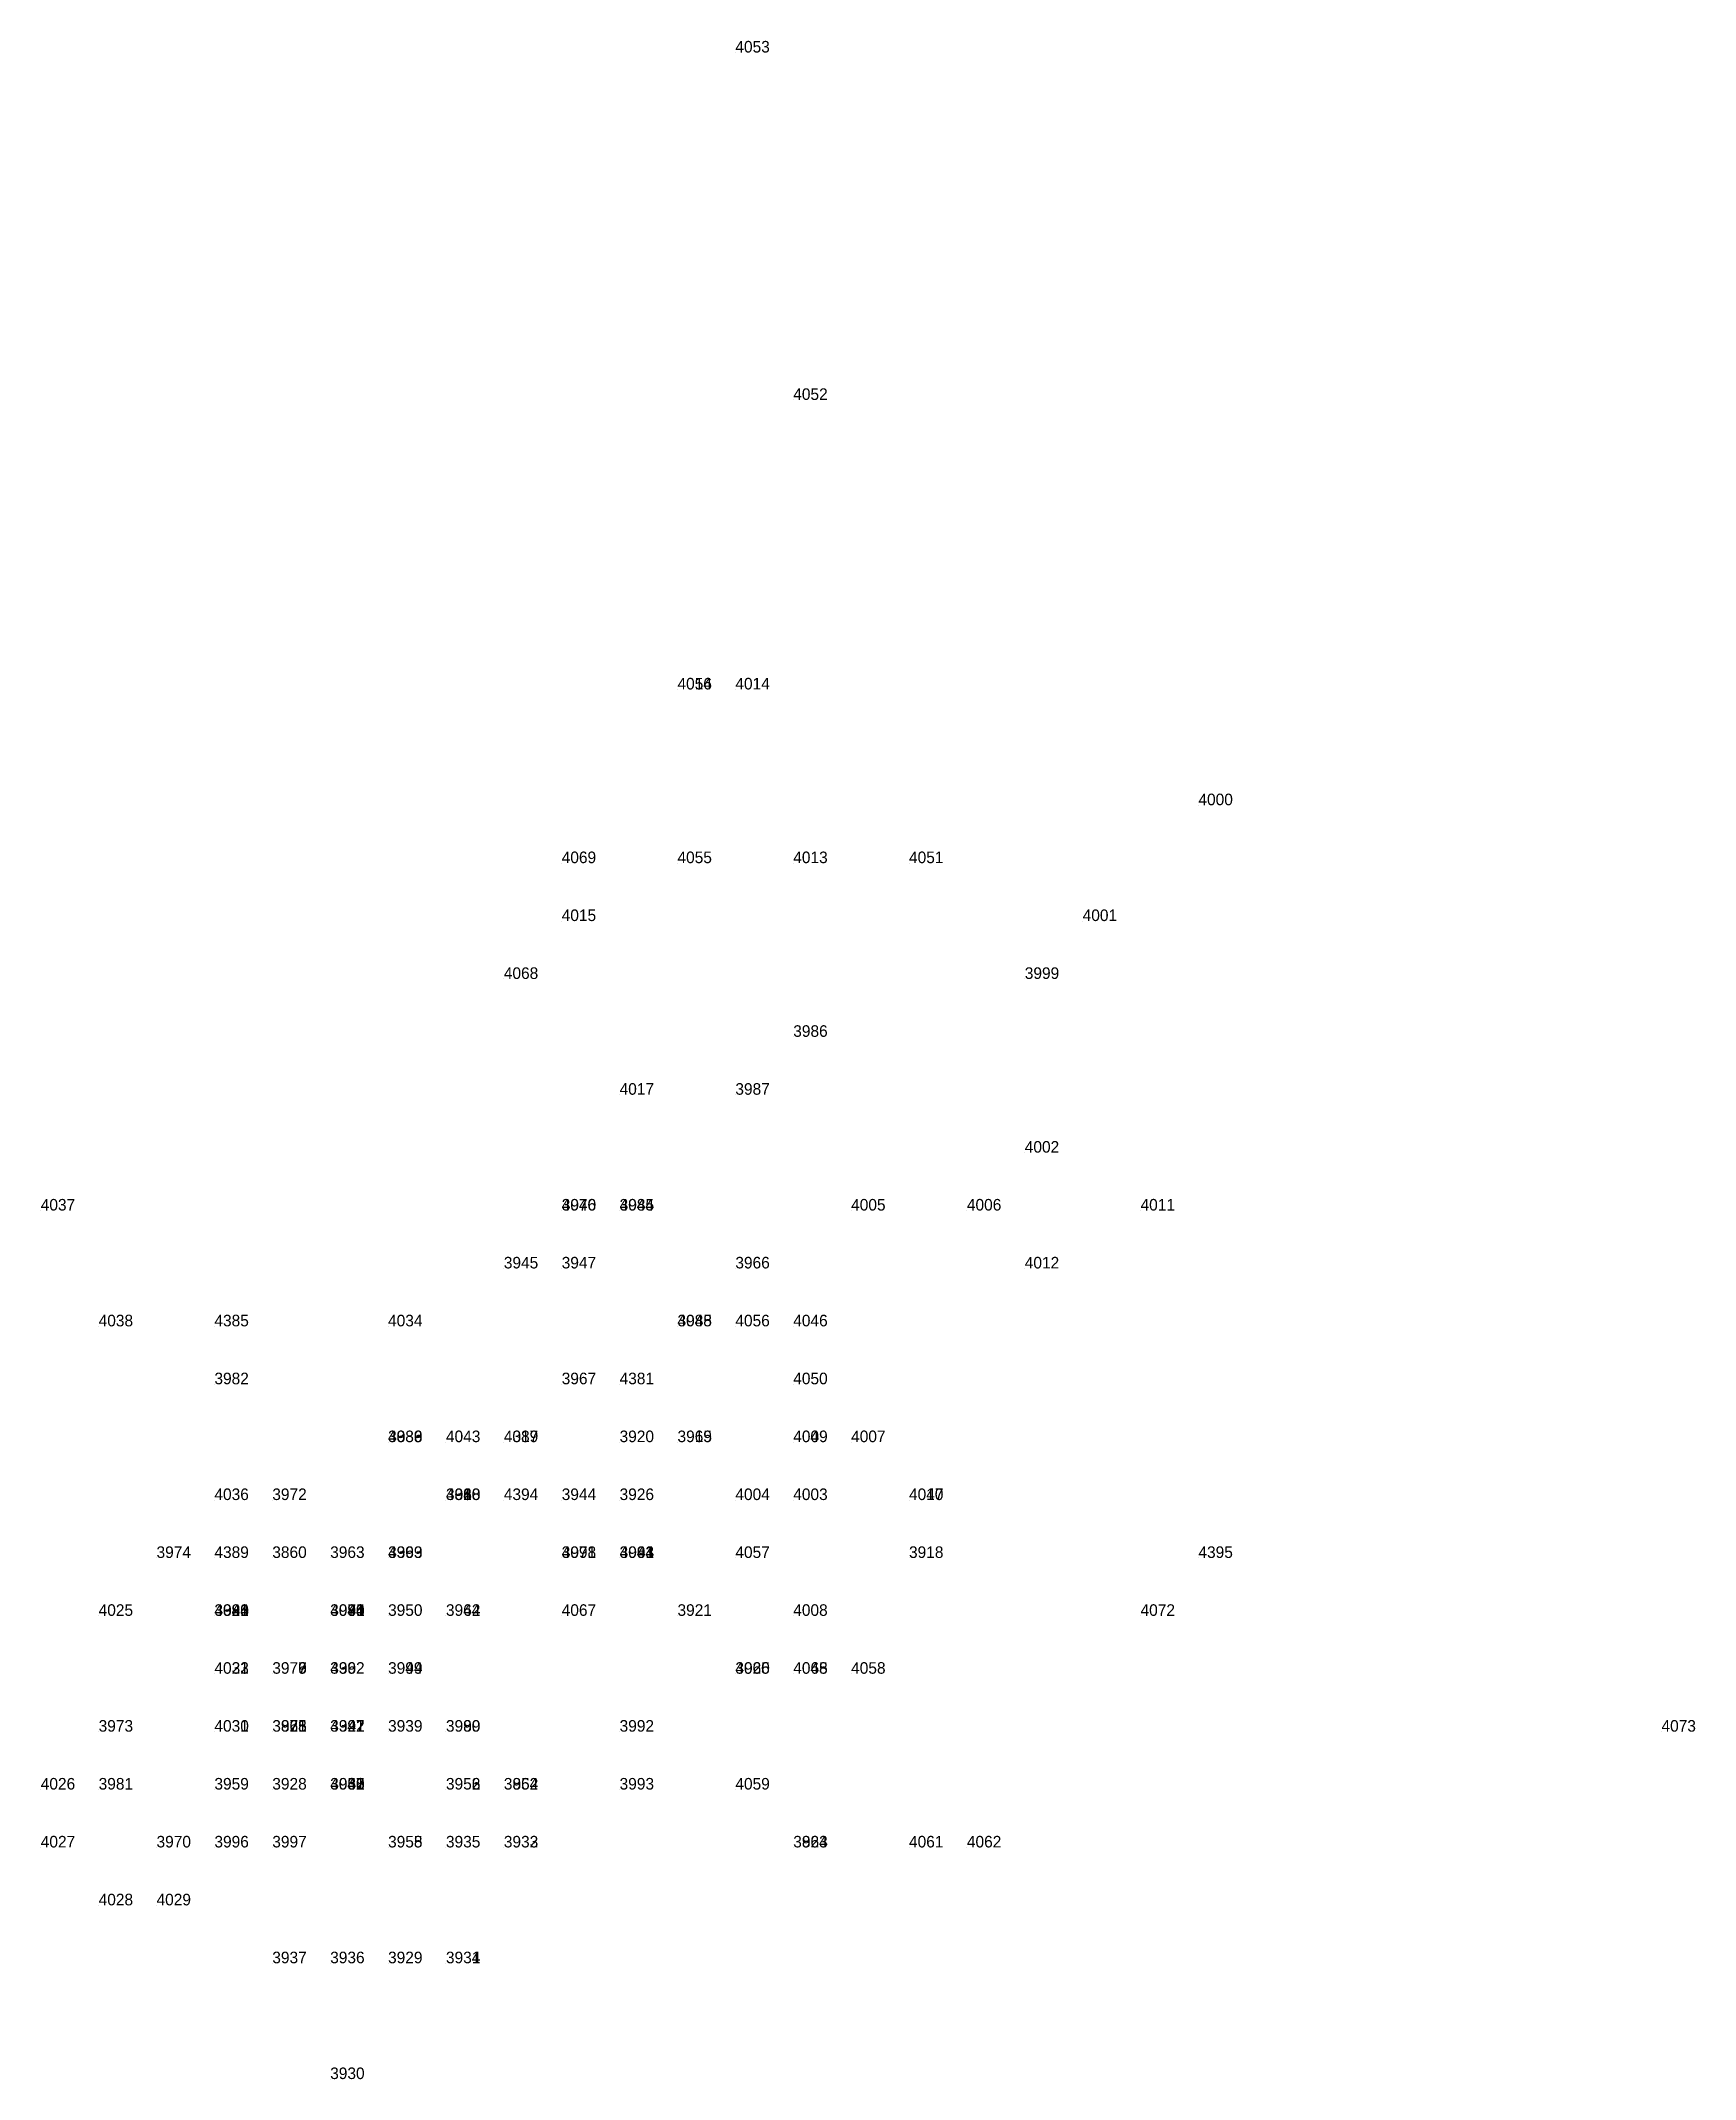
# Model space of a CAD drawing. Extents: x 535182 to 560328, y 1820963 to 1852759.
# Drawn here: x 535200 to 535228.58, y 1851669 to 1851704.2 of the extents above; entities that cross this region are included whole.
import ezdxf

# ---------------------------------------------------------------- set-up
doc = ezdxf.new("R2010")
doc.units = 0
doc.layers.add('Level 12', color=7, linetype='Continuous')
doc.layers.add('Level 7', color=7, linetype='Continuous')

msp = doc.modelspace()

# ---------------------------------------------------------------- texts
at = {"layer": 'Level 12'}
for s, p in [('4053', (535212, 1851704)), ('4052', (535213, 1851698)), ('4016', (535211, 1851693)), ('4054', (535211, 1851693)), ('4014', (535212, 1851693)), ('4000', (535220, 1851691)), ('4069', (535209, 1851690)), ('4055', (535211, 1851690)), ('4013', (535213, 1851690)), ('4051', (535215, 1851690)), ('4015', (535209, 1851689)), ('4001', (535218, 1851689)), ('4068', (535208, 1851688)), ('3999', (535217, 1851688)), ('3986', (535213, 1851687)), ('4017', (535210, 1851686)), ('3987', (535212, 1851686)), ('4002', (535217, 1851685)), ('4037', (535200, 1851684)), ('4070', (535209, 1851684)), ('3946', (535209, 1851684)), ('4044', (535210, 1851684)), ('3985', (535210, 1851684)), ('4005', (535214, 1851684)), ('4006', (535216, 1851684)), ('4011', (535219, 1851684)), ('3945', (535208, 1851683)), ('3947', (535209, 1851683)), ('3966', (535212, 1851683)), ('4012', (535217, 1851683)), ('4038', (535201, 1851682)), ('4385', (535203, 1851682)), ('4034', (535206, 1851682)), ('4045', (535211, 1851682)), ('3988', (535211, 1851682)), ('4056', (535212, 1851682)), ('4046', (535213, 1851682)), ('3982', (535203, 1851681)), ('3967', (535209, 1851681)), ('4381', (535210, 1851681)), ('4050', (535213, 1851681)), ('4039', (535206, 1851680)), ('4386', (535206, 1851680)), ('3983', (535206, 1851680)), ('4043', (535207, 1851680)), ('4019', (535208, 1851680)), ('4387', (535208, 1851680)), ('3920', (535210, 1851680)), ('3919', (535211, 1851680)), ('3965', (535211, 1851680)), ('4009', (535213, 1851680)), ('4049', (535213, 1851680)), ('4007', (535214, 1851680)), ('4036', (535203, 1851679)), ('3972', (535204, 1851679)), ('4018', (535207, 1851679)), ('4020', (535207, 1851679)), ('4388', (535207, 1851679)), ('3948', (535207, 1851679)), ('3968', (535207, 1851679)), ('4394', (535208, 1851679)), ('3944', (535209, 1851679)), ('3926', (535210, 1851679)), ('4004', (535212, 1851679)), ('4003', (535213, 1851679)), ('4010', (535215, 1851679)), ('4047', (535215, 1851679)), ('3974', (535202, 1851678)), ('4389', (535203, 1851678)), ('3860', (535204, 1851678)), ('3963', (535205, 1851678)), ('4393', (535206, 1851678)), ('3969', (535206, 1851678)), ('4071', (535209, 1851678)), ('3998', (535209, 1851678)), ('4064', (535210, 1851678)), ('3943', (535210, 1851678)), ('3991', (535210, 1851678)), ('4057', (535212, 1851678)), ('3918', (535215, 1851678)), ('4395', (535220, 1851678)), ('4025', (535201, 1851677)), ('4024', (535203, 1851677)), ('4033', (535203, 1851677)), ('4041', (535203, 1851677)), ('4390', (535203, 1851677)), ('3980', (535203, 1851677)), ('4035', (535205, 1851677)), ('4040', (535205, 1851677)), ('3971', (535205, 1851677)), ('3984', (535205, 1851677)), ('3995', (535205, 1851677)), ('3950', (535206, 1851677)), ('3942', (535207, 1851677)), ('3964', (535207, 1851677)), ('4067', (535209, 1851677)), ('3921', (535211, 1851677)), ('4008', (535213, 1851677)), ('4072', (535219, 1851677)), ('4021', (535203, 1851676)), ('4022', (535203, 1851676)), ('4023', (535203, 1851676)), ('4032', (535203, 1851676)), ('3976', (535204, 1851676)), ('3977', (535204, 1851676)), ('3979', (535204, 1851676)), ('4392', (535205, 1851676)), ('3962', (535205, 1851676)), ('3949', (535206, 1851676)), ('3994', (535206, 1851676)), ('4060', (535212, 1851676)), ('4066', (535212, 1851676)), ('3925', (535212, 1851676)), ('4048', (535213, 1851676)), ('4063', (535213, 1851676)), ('4065', (535213, 1851676)), ('4058', (535214, 1851676)), ('3973', (535201, 1851675)), ('4030', (535203, 1851675)), ('4031', (535203, 1851675)), ('3861', (535204, 1851675)), ('3923', (535204, 1851675)), ('3975', (535204, 1851675)), ('3978', (535204, 1851675)), ('4391', (535205, 1851675)), ('3922', (535205, 1851675)), ('3927', (535205, 1851675)), ('3941', (535205, 1851675)), ('3939', (535206, 1851675)), ('3989', (535207, 1851675)), ('3990', (535207, 1851675)), ('3992', (535210, 1851675)), ('4073', (535228, 1851675)), ('4026', (535200, 1851674)), ('3981', (535201, 1851674)), ('3959', (535203, 1851674)), ('3928', (535204, 1851674)), ('4042', (535205, 1851674)), ('3938', (535205, 1851674)), ('3940', (535205, 1851674)), ('3951', (535205, 1851674)), ('3957', (535205, 1851674)), ('3960', (535205, 1851674)), ('3961', (535205, 1851674)), ('3952', (535207, 1851674)), ('3953', (535207, 1851674)), ('3956', (535207, 1851674)), ('3862', (535208, 1851674)), ('3954', (535208, 1851674)), ('3993', (535210, 1851674)), ('4059', (535212, 1851674)), ('4027', (535200, 1851673)), ('3970', (535202, 1851673)), ('3996', (535203, 1851673)), ('3997', (535204, 1851673)), ('3955', (535206, 1851673)), ('3958', (535206, 1851673)), ('3935', (535207, 1851673)), ('3932', (535208, 1851673)), ('3933', (535208, 1851673)), ('3863', (535213, 1851673)), ('3924', (535213, 1851673)), ('4061', (535215, 1851673)), ('4062', (535216, 1851673)), ('4028', (535201, 1851672)), ('4029', (535202, 1851672)), ('3937', (535204, 1851671)), ('3936', (535205, 1851671)), ('3929', (535206, 1851671)), ('3931', (535207, 1851671)), ('3934', (535207, 1851671)), ('3930', (535205, 1851669))]:
    msp.add_text(s, height=0.2, dxfattribs=at).set_placement(p)

# ---------------------------------------------------------------- linework, layer by layer
at = {"layer": 'Level 7'}
for p, q in [((535212, 1851704), (535212, 1851704)), ((535213, 1851698), (535213, 1851698)), ((535211, 1851693), (535211, 1851693)), ((535211, 1851693), (535211, 1851693)), ((535212, 1851693), (535212, 1851693)), ((535220, 1851691), (535220, 1851691)), ((535209, 1851690), (535209, 1851690)), ((535211, 1851690), (535211, 1851690)), ((535213, 1851690), (535213, 1851690)), ((535215, 1851690), (535215, 1851690)), ((535209, 1851689), (535209, 1851689)), ((535218, 1851689), (535218, 1851689)), ((535208, 1851688), (535208, 1851688)), ((535217, 1851688), (535217, 1851688)), ((535213, 1851687), (535213, 1851687)), ((535210, 1851686), (535210, 1851686)), ((535212, 1851686), (535212, 1851686)), ((535217, 1851685), (535217, 1851685)), ((535200, 1851684), (535200, 1851684)), ((535209, 1851684), (535209, 1851684)), ((535209, 1851684), (535209, 1851684)), ((535210, 1851684), (535210, 1851684)), ((535210, 1851684), (535210, 1851684)), ((535214, 1851684), (535214, 1851684)), ((535216, 1851684), (535216, 1851684)), ((535219, 1851684), (535219, 1851684)), ((535208, 1851683), (535208, 1851683)), ((535209, 1851683), (535209, 1851683)), ((535212, 1851683), (535212, 1851683)), ((535217, 1851683), (535217, 1851683)), ((535201, 1851682), (535201, 1851682)), ((535203, 1851682), (535203, 1851682)), ((535206, 1851682), (535206, 1851682)), ((535211, 1851682), (535211, 1851682)), ((535211, 1851682), (535211, 1851682)), ((535212, 1851682), (535212, 1851682)), ((535213, 1851682), (535213, 1851682)), ((535203, 1851681), (535203, 1851681)), ((535209, 1851681), (535209, 1851681)), ((535210, 1851681), (535210, 1851681)), ((535213, 1851681), (535213, 1851681)), ((535206, 1851680), (535206, 1851680)), ((535206, 1851680), (535206, 1851680)), ((535206, 1851680), (535206, 1851680)), ((535207, 1851680), (535207, 1851680)), ((535208, 1851680), (535208, 1851680)), ((535208, 1851680), (535208, 1851680)), ((535210, 1851680), (535210, 1851680)), ((535211, 1851680), (535211, 1851680)), ((535211, 1851680), (535211, 1851680)), ((535213, 1851680), (535213, 1851680)), ((535213, 1851680), (535213, 1851680)), ((535214, 1851680), (535214, 1851680)), ((535203, 1851679), (535203, 1851679)), ((535204, 1851679), (535204, 1851679)), ((535207, 1851679), (535207, 1851679)), ((535207, 1851679), (535207, 1851679)), ((535207, 1851679), (535207, 1851679)), ((535207, 1851679), (535207, 1851679)), ((535207, 1851679), (535207, 1851679)), ((535208, 1851679), (535208, 1851679)), ((535209, 1851679), (535209, 1851679)), ((535210, 1851679), (535210, 1851679)), ((535212, 1851679), (535212, 1851679)), ((535213, 1851679), (535213, 1851679)), ((535215, 1851679), (535215, 1851679)), ((535215, 1851679), (535215, 1851679)), ((535202, 1851678), (535202, 1851678)), ((535203, 1851678), (535203, 1851678)), ((535204, 1851678), (535204, 1851678)), ((535205, 1851678), (535205, 1851678)), ((535206, 1851678), (535206, 1851678)), ((535206, 1851678), (535206, 1851678)), ((535209, 1851678), (535209, 1851678)), ((535209, 1851678), (535209, 1851678)), ((535210, 1851678), (535210, 1851678)), ((535210, 1851678), (535210, 1851678)), ((535210, 1851678), (535210, 1851678)), ((535212, 1851678), (535212, 1851678)), ((535215, 1851678), (535215, 1851678)), ((535220, 1851678), (535220, 1851678)), ((535201, 1851677), (535201, 1851677)), ((535203, 1851677), (535203, 1851677)), ((535203, 1851677), (535203, 1851677)), ((535203, 1851677), (535203, 1851677)), ((535203, 1851677), (535203, 1851677)), ((535203, 1851677), (535203, 1851677)), ((535205, 1851677), (535205, 1851677)), ((535205, 1851677), (535205, 1851677)), ((535205, 1851677), (535205, 1851677)), ((535205, 1851677), (535205, 1851677)), ((535205, 1851677), (535205, 1851677)), ((535206, 1851677), (535206, 1851677)), ((535207, 1851677), (535207, 1851677)), ((535207, 1851677), (535207, 1851677)), ((535209, 1851677), (535209, 1851677)), ((535211, 1851677), (535211, 1851677)), ((535213, 1851677), (535213, 1851677)), ((535219, 1851677), (535219, 1851677)), ((535203, 1851676), (535203, 1851676)), ((535203, 1851676), (535203, 1851676)), ((535203, 1851676), (535203, 1851676)), ((535203, 1851676), (535203, 1851676)), ((535204, 1851676), (535204, 1851676)), ((535204, 1851676), (535204, 1851676)), ((535204, 1851676), (535204, 1851676)), ((535205, 1851676), (535205, 1851676)), ((535205, 1851676), (535205, 1851676)), ((535206, 1851676), (535206, 1851676)), ((535206, 1851676), (535206, 1851676)), ((535212, 1851676), (535212, 1851676)), ((535212, 1851676), (535212, 1851676)), ((535212, 1851676), (535212, 1851676)), ((535213, 1851676), (535213, 1851676)), ((535213, 1851676), (535213, 1851676)), ((535213, 1851676), (535213, 1851676)), ((535214, 1851676), (535214, 1851676)), ((535201, 1851675), (535201, 1851675)), ((535203, 1851675), (535203, 1851675)), ((535203, 1851675), (535203, 1851675)), ((535204, 1851675), (535204, 1851675)), ((535204, 1851675), (535204, 1851675)), ((535204, 1851675), (535204, 1851675)), ((535204, 1851675), (535204, 1851675)), ((535205, 1851675), (535205, 1851675)), ((535205, 1851675), (535205, 1851675)), ((535205, 1851675), (535205, 1851675)), ((535205, 1851675), (535205, 1851675)), ((535206, 1851675), (535206, 1851675)), ((535207, 1851675), (535207, 1851675)), ((535207, 1851675), (535207, 1851675)), ((535210, 1851675), (535210, 1851675)), ((535228, 1851675), (535228, 1851675)), ((535200, 1851674), (535200, 1851674)), ((535201, 1851674), (535201, 1851674)), ((535203, 1851674), (535203, 1851674)), ((535204, 1851674), (535204, 1851674)), ((535205, 1851674), (535205, 1851674)), ((535205, 1851674), (535205, 1851674)), ((535205, 1851674), (535205, 1851674)), ((535205, 1851674), (535205, 1851674)), ((535205, 1851674), (535205, 1851674)), ((535205, 1851674), (535205, 1851674)), ((535205, 1851674), (535205, 1851674)), ((535207, 1851674), (535207, 1851674)), ((535207, 1851674), (535207, 1851674)), ((535207, 1851674), (535207, 1851674)), ((535208, 1851674), (535208, 1851674)), ((535208, 1851674), (535208, 1851674)), ((535210, 1851674), (535210, 1851674)), ((535212, 1851674), (535212, 1851674)), ((535200, 1851673), (535200, 1851673)), ((535202, 1851673), (535202, 1851673)), ((535203, 1851673), (535203, 1851673)), ((535204, 1851673), (535204, 1851673)), ((535206, 1851673), (535206, 1851673)), ((535206, 1851673), (535206, 1851673)), ((535207, 1851673), (535207, 1851673)), ((535208, 1851673), (535208, 1851673)), ((535208, 1851673), (535208, 1851673)), ((535213, 1851673), (535213, 1851673)), ((535213, 1851673), (535213, 1851673)), ((535215, 1851673), (535215, 1851673)), ((535216, 1851673), (535216, 1851673)), ((535201, 1851672), (535201, 1851672)), ((535202, 1851672), (535202, 1851672)), ((535204, 1851671), (535204, 1851671)), ((535205, 1851671), (535205, 1851671)), ((535206, 1851671), (535206, 1851671)), ((535207, 1851671), (535207, 1851671)), ((535207, 1851671), (535207, 1851671)), ((535205, 1851669), (535205, 1851669))]:
    msp.add_line(p, q, dxfattribs=at)

msp.set_redraw_order([(e.dxf.handle, doc.entitydb.next_handle()) for e in msp.query("TEXT MTEXT ATTDEF DIMENSION ARC_DIMENSION")])  # texts and dimensions are drawn at this point

doc.saveas('drawing.dxf')
